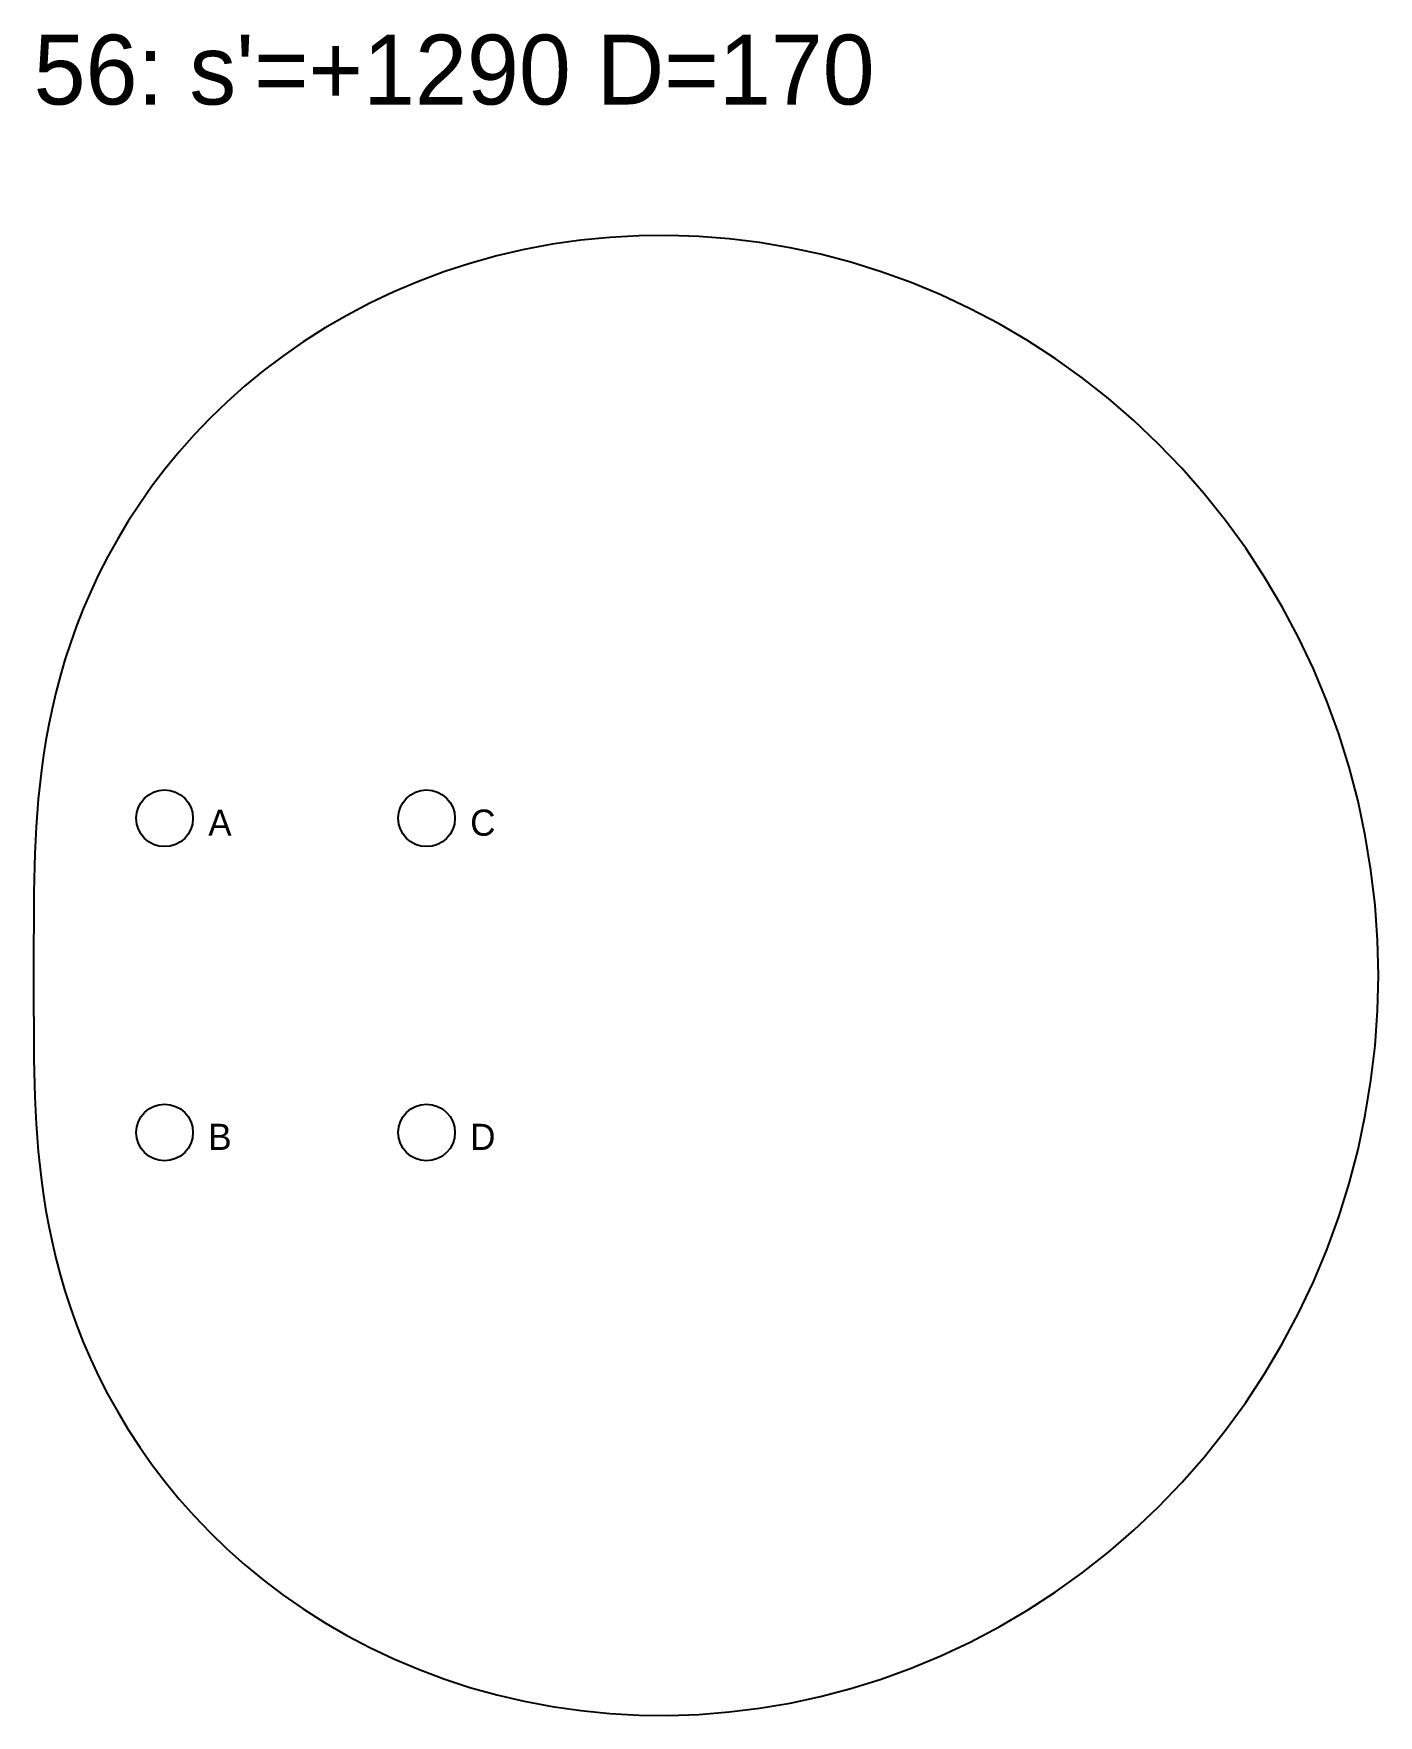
# Model space of a CAD drawing. Header units: millimetres. Extents: x 0 to 2007, y -5243 to 138.
# Drawn here: x 420 to 574, y -4484.8 to -4292.1 of the extents above; entities that cross this region are included whole.
import ezdxf

# ---------------------------------------------------------------- set-up
doc = ezdxf.new("R2010")
doc.units = ezdxf.units.MM
for name, color, linetype in [('DOWEL', 5, 'CONTINUOUS'), ('SLAB_56', 4, 'CONTINUOUS'), ('TEXT', 1, 'CONTINUOUS')]:
    doc.layers.add(name, color=color, linetype=linetype)

msp = doc.modelspace()

# ---------------------------------------------------------------- texts
at = {"layer": 'DOWEL'}
for s, p in [('A', (440, -4384)), ('C', (470, -4384)), ('B', (440, -4420)), ('D', (470, -4420))]:
    msp.add_text(s, height=3, dxfattribs=at).set_placement(p)
at = {"layer": 'TEXT'}
msp.add_text("56: s'=+1290 D=170", height=8, dxfattribs=at).set_placement((420, -4300.227))

# ---------------------------------------------------------------- linework, layer by layer
at = {"layer": 'DOWEL'}
for centre in [(435, -4382), (465, -4382), (435, -4418), (465, -4418)]:
    msp.add_circle(centre, 3.25, dxfattribs=at)
at = {"layer": 'SLAB_56'}
msp.add_lwpolyline([(574.015, -4400), (573.921, -4395.97), (573.64, -4391.949), (573.172, -4387.948), (572.519, -4383.976), (571.684, -4380.043), (570.667, -4376.159), (569.474, -4372.332), (568.106, -4368.572), (566.569, -4364.887), (564.866, -4361.287), (563.004, -4357.779), (560.987, -4354.371), (558.822, -4351.072), (556.514, -4347.887), (554.072, -4344.824), (551.501, -4341.889), (548.809, -4339.088), (546.005, -4336.427), (543.095, -4333.91), (540.09, -4331.541), (536.995, -4329.326), (533.822, -4327.266), (530.577, -4325.365), (527.271, -4323.626), (523.912, -4322.05), (520.508, -4320.637), (517.07, -4319.39), (513.606, -4318.308), (510.124, -4317.391), (506.633, -4316.637), (503.143, -4316.046), (499.661, -4315.616), (496.195, -4315.343), (492.754, -4315.227), (489.346, -4315.262), (485.977, -4315.446), (482.655, -4315.774), (479.387, -4316.242), (476.179, -4316.845), (473.037, -4317.578), (469.967, -4318.436), (466.974, -4319.412), (464.063, -4320.501), (461.238, -4321.697), (458.504, -4322.993), (455.863, -4324.383), (453.319, -4325.86), (450.875, -4327.417), (448.532, -4329.049), (446.293, -4330.747), (444.157, -4332.506), (442.127, -4334.318), (440.203, -4336.178), (438.384, -4338.078), (436.67, -4340.012), (435.059, -4341.974), (433.552, -4343.957), (432.145, -4345.957), (430.837, -4347.967), (429.626, -4349.982), (428.508, -4351.998), (427.482, -4354.008), (426.543, -4356.009), (425.688, -4357.997), (424.913, -4359.968), (424.215, -4361.919), (423.59, -4363.846), (423.033, -4365.746), (422.54, -4367.618), (422.108, -4369.46), (421.73, -4371.27), (421.404, -4373.046), (421.125, -4374.788), (420.889, -4376.496), (420.691, -4378.169), (420.528, -4379.808), (420.394, -4381.413), (420.288, -4382.985), (420.204, -4384.526), (420.14, -4386.037), (420.092, -4387.519), (420.058, -4388.976), (420.034, -4390.408), (420.018, -4391.82), (420.009, -4393.212), (420.004, -4394.589), (420.001, -4395.953), (420, -4397.308), (420, -4398.655), (420, -4400), (420, -4401.345), (420, -4402.692), (420.001, -4404.047), (420.004, -4405.411), (420.009, -4406.788), (420.018, -4408.18), (420.034, -4409.592), (420.058, -4411.024), (420.092, -4412.481), (420.14, -4413.963), (420.204, -4415.474), (420.288, -4417.015), (420.394, -4418.587), (420.528, -4420.192), (420.691, -4421.831), (420.889, -4423.504), (421.125, -4425.212), (421.404, -4426.954), (421.73, -4428.73), (422.108, -4430.54), (422.54, -4432.382), (423.033, -4434.254), (423.59, -4436.154), (424.215, -4438.081), (424.913, -4440.032), (425.688, -4442.003), (426.543, -4443.991), (427.482, -4445.992), (428.508, -4448.002), (429.626, -4450.018), (430.837, -4452.033), (432.145, -4454.043), (433.552, -4456.043), (435.059, -4458.026), (436.67, -4459.988), (438.384, -4461.922), (440.203, -4463.822), (442.127, -4465.682), (444.157, -4467.494), (446.293, -4469.253), (448.532, -4470.951), (450.875, -4472.583), (453.319, -4474.14), (455.863, -4475.617), (458.504, -4477.007), (461.238, -4478.303), (464.063, -4479.499), (466.974, -4480.588), (469.967, -4481.564), (473.037, -4482.422), (476.179, -4483.155), (479.387, -4483.758), (482.655, -4484.226), (485.977, -4484.554), (489.346, -4484.738), (492.754, -4484.773), (496.195, -4484.657), (499.661, -4484.384), (503.143, -4483.954), (506.633, -4483.363), (510.124, -4482.609), (513.606, -4481.692), (517.07, -4480.61), (520.508, -4479.363), (523.912, -4477.95), (527.271, -4476.374), (530.577, -4474.635), (533.822, -4472.734), (536.995, -4470.674), (540.09, -4468.459), (543.095, -4466.09), (546.005, -4463.573), (548.809, -4460.912), (551.501, -4458.111), (554.072, -4455.176), (556.514, -4452.113), (558.822, -4448.928), (560.987, -4445.629), (563.004, -4442.221), (564.866, -4438.713), (566.569, -4435.113), (568.106, -4431.428), (569.474, -4427.668), (570.667, -4423.841), (571.684, -4419.957), (572.519, -4416.024), (573.172, -4412.052), (573.64, -4408.051), (573.921, -4404.03)], close=True, dxfattribs=at)

msp.set_redraw_order([(e.dxf.handle, doc.entitydb.next_handle()) for e in msp.query("TEXT MTEXT ATTDEF DIMENSION ARC_DIMENSION")])  # texts and dimensions are drawn at this point

doc.saveas('drawing.dxf')
